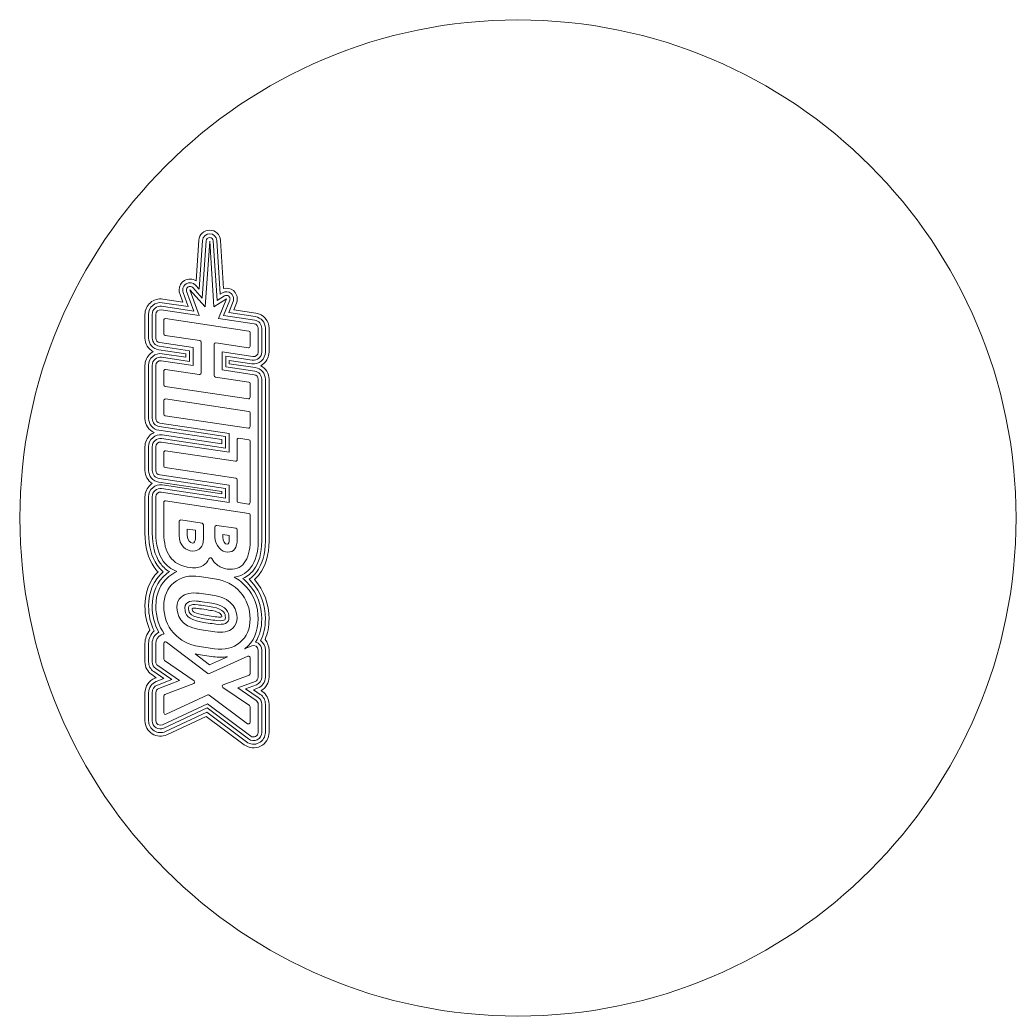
# Model space of a CAD drawing. Header units: inches. Extents: x -250 to 250, y -250 to 250.
import ezdxf

# ---------------------------------------------------------------- set-up
doc = ezdxf.new("R2010")
doc.units = ezdxf.units.IN
doc.header["$MEASUREMENT"] = 0
doc.layers.add('Calque 1', color=7, linetype='Continuous')

# ---------------------------------------------------------------- blocks, each defined once
blk = doc.blocks.new('block 2')
at = {"layer": 'Calque 1', "color": 7, "lineweight": 18}
blk.add_open_spline([(-187.24, -87.68), (-187.24, -84.49), (-185.24, -81.58), (-182.26, -80.44), (-182.26, -80.44), (-181.58, -80.18), (-181.58, -80.18), (-181.58, -80.18), (-183.87, -78.61), (-183.87, -78.61), (-185.98, -77.16), (-187.24, -74.77), (-187.24, -72.21), (-187.24, -72.21), (-187.24, -62.93), (-187.24, -62.93), (-187.24, -60.53), (-186.36, -58.16), (-184.8, -56.33), (-186.42, -52.6), (-187.24, -48.53), (-187.24, -44.22), (-187.24, -37.29), (-185.03, -31.5), (-180.68, -27.01), (-181.42, -26.27), (-182.07, -25.49), (-182.6, -24.71), (-185.68, -20.19), (-187.24, -14.42), (-187.24, -7.58), (-187.24, -7.58), (-187.24, 10.69), (-187.24, 10.69), (-187.24, 12.95), (-186.26, 15.1), (-184.54, 16.57), (-184.24, 16.84), (-183.9, 17.08), (-183.56, 17.29), (-185.78, 18.69), (-187.24, 21.17), (-187.24, 23.89), (-187.24, 23.89), (-187.24, 35.79), (-187.24, 35.79), (-187.24, 38.05), (-186.26, 40.2), (-184.55, 41.67), (-183.97, 42.17), (-183.33, 42.57), (-182.65, 42.87), (-185.37, 44.1), (-187.24, 46.86), (-187.24, 49.95), (-187.24, 49.95), (-187.24, 76.6), (-187.24, 76.6), (-187.24, 78.86), (-186.26, 81), (-184.55, 82.47), (-184.11, 82.85), (-183.63, 83.18), (-183.13, 83.45), (-185.59, 84.77), (-187.24, 87.38), (-187.24, 90.28), (-187.24, 90.28), (-187.24, 102.2), (-187.24, 102.2), (-187.24, 104.45), (-186.26, 106.6), (-184.54, 108.07), (-182.83, 109.55), (-180.57, 110.2), (-178.33, 109.86), (-178.33, 109.86), (-168.24, 108.36), (-168.24, 108.36), (-168.24, 108.36), (-169.77, 112.64), (-169.77, 112.64), (-169.99, 113.24), (-170.09, 113.86), (-170.09, 114.48), (-170.09, 116.4), (-169.07, 118.2), (-167.42, 119.17), (-165.59, 120.26), (-163.32, 120.16), (-161.61, 119.02), (-161.61, 119.02), (-160.19, 139.39), (-160.19, 139.39), (-159.99, 142.25), (-157.59, 144.48), (-154.73, 144.47), (-151.86, 144.45), (-149.48, 142.2), (-149.3, 139.35), (-149.3, 139.35), (-147.8, 115.2), (-147.8, 115.2), (-146.11, 115.66), (-144.26, 115.29), (-142.86, 114.12), (-141.62, 113.08), (-140.91, 111.55), (-140.91, 109.94), (-140.91, 109.24), (-141.04, 108.55), (-141.31, 107.9), (-141.31, 107.9), (-142.66, 104.53), (-142.66, 104.53), (-142.66, 104.53), (-131.59, 102.87), (-131.59, 102.87), (-127.76, 102.29), (-124.98, 99.07), (-124.98, 95.2), (-124.98, 95.2), (-124.98, 83.29), (-124.98, 83.29), (-124.98, 81.03), (-125.96, 78.89), (-127.68, 77.41), (-128.11, 77.04), (-128.58, 76.72), (-129.07, 76.45), (-126.6, 75.14), (-124.98, 72.56), (-124.98, 69.61), (-124.98, 69.61), (-124.98, -11.57), (-124.98, -11.57), (-124.98, -18.43), (-126.62, -24.06), (-129.85, -28.3), (-130.37, -29), (-131.19, -29.96), (-132.31, -30.94), (-132.31, -30.94), (-132.31, -30.94), (-132.3, -30.94), (-127.44, -36.4), (-124.98, -43.04), (-124.98, -50.67), (-124.98, -54.45), (-125.65, -57.94), (-126.98, -61.06), (-125.7, -62.47), (-124.98, -64.33), (-124.98, -66.26), (-124.98, -66.26), (-124.98, -79.87), (-124.98, -79.87), (-124.98, -82.68), (-126.53, -85.28), (-128.95, -86.64), (-128.95, -86.64), (-128.38, -87.02), (-128.38, -87.02), (-126.25, -88.47), (-124.98, -90.87), (-124.98, -93.44), (-124.98, -93.44), (-124.98, -107.6), (-124.98, -107.6), (-124.98, -110.56), (-126.62, -113.22), (-129.27, -114.54), (-131.9, -115.86), (-135.02, -115.59), (-137.39, -113.82), (-137.39, -113.82), (-156.45, -99.55), (-156.45, -99.55), (-156.45, -99.55), (-176.19, -108.8), (-176.19, -108.8), (-178.6, -109.93), (-181.38, -109.75), (-183.63, -108.32), (-185.89, -106.9), (-187.24, -104.45), (-187.24, -101.78), (-187.24, -101.78), (-187.24, -87.68), (-187.24, -87.68)], degree=3, knots=[0, 0, 0, 0, 1, 1, 1, 2, 2, 2, 3, 3, 3, 4, 4, 4, 5, 5, 5, 6, 6, 6, 7, 7, 7, 8, 8, 8, 9, 9, 9, 10, 10, 10, 11, 11, 11, 12, 12, 12, 13, 13, 13, 14, 14, 14, 15, 15, 15, 16, 16, 16, 17, 17, 17, 18, 18, 18, 19, 19, 19, 20, 20, 20, 21, 21, 21, 22, 22, 22, 23, 23, 23, 24, 24, 24, 25, 25, 25, 26, 26, 26, 27, 27, 27, 28, 28, 28, 29, 29, 29, 30, 30, 30, 31, 31, 31, 32, 32, 32, 33, 33, 33, 34, 34, 34, 35, 35, 35, 36, 36, 36, 37, 37, 37, 38, 38, 38, 39, 39, 39, 40, 40, 40, 41, 41, 41, 42, 42, 42, 43, 43, 43, 44, 44, 44, 45, 45, 45, 46, 46, 46, 47, 47, 47, 48, 48, 48, 49, 49, 49, 50, 50, 50, 51, 51, 51, 52, 52, 52, 53, 53, 53, 54, 54, 54, 55, 55, 55, 56, 56, 56, 57, 57, 57, 58, 58, 58, 59, 59, 59, 60, 60, 60, 61, 61, 61, 62, 62, 62, 63, 63, 63, 63], dxfattribs=at)
blk = doc.blocks.new('block 3')
at = {"layer": 'Calque 1', "color": 7, "lineweight": 18}
for points, knots in [([(-187.24, -87.68), (-187.24, -84.49), (-185.24, -81.58), (-182.26, -80.44), (-182.26, -80.44), (-181.58, -80.18), (-181.58, -80.18), (-181.58, -80.18), (-183.87, -78.61), (-183.87, -78.61), (-185.98, -77.16), (-187.24, -74.77), (-187.24, -72.21), (-187.24, -72.21), (-187.24, -62.93), (-187.24, -62.93), (-187.24, -60.53), (-186.36, -58.16), (-184.8, -56.33), (-186.42, -52.6), (-187.24, -48.53), (-187.24, -44.22), (-187.24, -37.29), (-185.03, -31.5), (-180.68, -27.01), (-181.42, -26.27), (-182.07, -25.49), (-182.6, -24.71), (-185.68, -20.19), (-187.24, -14.42), (-187.24, -7.58), (-187.24, -7.58), (-187.24, 10.69), (-187.24, 10.69), (-187.24, 12.95), (-186.26, 15.1), (-184.54, 16.57), (-184.24, 16.84), (-183.9, 17.08), (-183.56, 17.29), (-185.78, 18.69), (-187.24, 21.17), (-187.24, 23.89), (-187.24, 23.89), (-187.24, 35.79), (-187.24, 35.79), (-187.24, 38.05), (-186.26, 40.2), (-184.55, 41.67), (-183.97, 42.17), (-183.33, 42.57), (-182.65, 42.87), (-185.37, 44.1), (-187.24, 46.86), (-187.24, 49.95), (-187.24, 49.95), (-187.24, 76.6), (-187.24, 76.6), (-187.24, 78.86), (-186.26, 81), (-184.55, 82.47), (-184.11, 82.85), (-183.63, 83.18), (-183.13, 83.45), (-185.59, 84.77), (-187.24, 87.38), (-187.24, 90.28), (-187.24, 90.28), (-187.24, 102.2), (-187.24, 102.2), (-187.24, 104.45), (-186.26, 106.6), (-184.54, 108.07), (-182.83, 109.55), (-180.57, 110.2), (-178.33, 109.86), (-178.33, 109.86), (-168.24, 108.36), (-168.24, 108.36), (-168.24, 108.36), (-169.77, 112.64), (-169.77, 112.64), (-169.99, 113.24), (-170.09, 113.86), (-170.09, 114.48), (-170.09, 116.4), (-169.07, 118.2), (-167.42, 119.17), (-165.59, 120.26), (-163.32, 120.16), (-161.61, 119.02), (-161.61, 119.02), (-160.19, 139.39), (-160.19, 139.39), (-159.99, 142.25), (-157.59, 144.48), (-154.73, 144.47), (-151.86, 144.45), (-149.48, 142.2), (-149.3, 139.35), (-149.3, 139.35), (-147.8, 115.2), (-147.8, 115.2), (-146.11, 115.66), (-144.26, 115.29), (-142.86, 114.12), (-141.62, 113.08), (-140.91, 111.55), (-140.91, 109.94), (-140.91, 109.24), (-141.04, 108.55), (-141.31, 107.9), (-141.31, 107.9), (-142.66, 104.53), (-142.66, 104.53), (-142.66, 104.53), (-131.59, 102.87), (-131.59, 102.87), (-127.76, 102.29), (-124.98, 99.07), (-124.98, 95.2), (-124.98, 95.2), (-124.98, 83.29), (-124.98, 83.29), (-124.98, 81.03), (-125.96, 78.89), (-127.68, 77.41), (-128.11, 77.04), (-128.58, 76.72), (-129.07, 76.45), (-126.6, 75.14), (-124.98, 72.56), (-124.98, 69.61), (-124.98, 69.61), (-124.98, -11.57), (-124.98, -11.57), (-124.98, -18.43), (-126.62, -24.06), (-129.85, -28.3), (-130.37, -29), (-131.19, -29.96), (-132.31, -30.94), (-132.31, -30.94), (-132.31, -30.94), (-132.3, -30.94), (-127.44, -36.4), (-124.98, -43.04), (-124.98, -50.67), (-124.98, -54.45), (-125.65, -57.94), (-126.98, -61.06), (-125.7, -62.47), (-124.98, -64.33), (-124.98, -66.26), (-124.98, -66.26), (-124.98, -79.87), (-124.98, -79.87), (-124.98, -82.68), (-126.53, -85.28), (-128.95, -86.64), (-128.95, -86.64), (-128.38, -87.02), (-128.38, -87.02), (-126.25, -88.47), (-124.98, -90.87), (-124.98, -93.44), (-124.98, -93.44), (-124.98, -107.6), (-124.98, -107.6), (-124.98, -110.56), (-126.62, -113.22), (-129.27, -114.54), (-131.9, -115.86), (-135.02, -115.59), (-137.39, -113.82), (-137.39, -113.82), (-156.45, -99.55), (-156.45, -99.55), (-156.45, -99.55), (-176.19, -108.8), (-176.19, -108.8), (-178.6, -109.93), (-181.38, -109.75), (-183.63, -108.32), (-185.89, -106.9), (-187.24, -104.45), (-187.24, -101.78), (-187.24, -101.78), (-187.24, -87.68), (-187.24, -87.68)], [0, 0, 0, 0, 1, 1, 1, 2, 2, 2, 3, 3, 3, 4, 4, 4, 5, 5, 5, 6, 6, 6, 7, 7, 7, 8, 8, 8, 9, 9, 9, 10, 10, 10, 11, 11, 11, 12, 12, 12, 13, 13, 13, 14, 14, 14, 15, 15, 15, 16, 16, 16, 17, 17, 17, 18, 18, 18, 19, 19, 19, 20, 20, 20, 21, 21, 21, 22, 22, 22, 23, 23, 23, 24, 24, 24, 25, 25, 25, 26, 26, 26, 27, 27, 27, 28, 28, 28, 29, 29, 29, 30, 30, 30, 31, 31, 31, 32, 32, 32, 33, 33, 33, 34, 34, 34, 35, 35, 35, 36, 36, 36, 37, 37, 37, 38, 38, 38, 39, 39, 39, 40, 40, 40, 41, 41, 41, 42, 42, 42, 43, 43, 43, 44, 44, 44, 45, 45, 45, 46, 46, 46, 47, 47, 47, 48, 48, 48, 49, 49, 49, 50, 50, 50, 51, 51, 51, 52, 52, 52, 53, 53, 53, 54, 54, 54, 55, 55, 55, 56, 56, 56, 57, 57, 57, 58, 58, 58, 59, 59, 59, 60, 60, 60, 61, 61, 61, 62, 62, 62, 63, 63, 63, 63]), ([(-185.42, -87.68), (-185.42, -85.24), (-183.89, -83.01), (-181.61, -82.13), (-181.61, -82.13), (-177.7, -80.63), (-177.7, -80.63), (-177.7, -80.63), (-182.84, -77.11), (-182.84, -77.11), (-184.46, -76), (-185.42, -74.17), (-185.42, -72.21), (-185.42, -72.21), (-185.42, -62.93), (-185.42, -62.93), (-185.42, -60.54), (-184.4, -58.29), (-182.62, -56.7), (-184.48, -52.91), (-185.42, -48.71), (-185.42, -44.22), (-185.42, -37.08), (-182.93, -31.29), (-178.02, -26.98), (-179.27, -25.95), (-180.33, -24.82), (-181.1, -23.68), (-183.97, -19.47), (-185.42, -14.06), (-185.42, -7.58), (-185.42, -7.58), (-185.42, 10.69), (-185.42, 10.69), (-185.42, 12.42), (-184.67, 14.06), (-183.36, 15.19), (-182.05, 16.32), (-180.32, 16.82), (-178.6, 16.57), (-178.6, 16.57), (-148.61, 12.08), (-148.61, 12.08), (-148.61, 12.08), (-148.61, 13.27), (-148.61, 13.27), (-148.61, 13.27), (-180.36, 18.01), (-180.36, 18.01), (-183.24, 18.44), (-185.42, 20.97), (-185.42, 23.89), (-185.42, 23.89), (-185.42, 35.79), (-185.42, 35.79), (-185.42, 37.52), (-184.67, 39.16), (-183.36, 40.29), (-182.05, 41.42), (-180.32, 41.92), (-178.6, 41.67), (-178.6, 41.67), (-148.61, 37.19), (-148.61, 37.19), (-148.61, 37.19), (-148.61, 39.32), (-148.61, 39.32), (-148.61, 39.32), (-180.36, 44.07), (-180.36, 44.07), (-183.25, 44.5), (-185.42, 47.03), (-185.42, 49.95), (-185.42, 49.95), (-185.42, 76.6), (-185.42, 76.6), (-185.42, 78.33), (-184.67, 79.97), (-183.36, 81.1), (-182.05, 82.23), (-180.32, 82.73), (-178.6, 82.47), (-178.6, 82.47), (-166.71, 80.71), (-166.71, 80.71), (-166.71, 80.71), (-166.71, 82.38), (-166.71, 82.38), (-166.71, 82.38), (-180.35, 84.41), (-180.35, 84.41), (-183.24, 84.84), (-185.42, 87.36), (-185.42, 90.28), (-185.42, 90.28), (-185.42, 102.2), (-185.42, 102.2), (-185.42, 103.92), (-184.67, 105.56), (-183.36, 106.69), (-182.04, 107.83), (-180.31, 108.33), (-178.6, 108.07), (-178.6, 108.07), (-165.5, 106.11), (-165.5, 106.11), (-165.5, 106.11), (-168.06, 113.26), (-168.06, 113.26), (-168.21, 113.66), (-168.28, 114.08), (-168.28, 114.48), (-168.28, 115.76), (-167.59, 116.96), (-166.5, 117.61), (-165, 118.5), (-163.08, 118.2), (-161.93, 116.9), (-161.93, 116.9), (-160.08, 114.83), (-160.08, 114.83), (-160.08, 114.83), (-158.37, 139.27), (-158.37, 139.27), (-158.25, 141.17), (-156.65, 142.66), (-154.73, 142.65), (-152.83, 142.65), (-151.24, 141.15), (-151.12, 139.24), (-151.12, 139.24), (-149.44, 112.3), (-149.44, 112.3), (-149.44, 112.3), (-148.29, 113.02), (-148.29, 113.02), (-146.95, 113.86), (-145.24, 113.74), (-144.03, 112.73), (-143.2, 112.03), (-142.73, 111.02), (-142.73, 109.94), (-142.73, 109.47), (-142.82, 109.02), (-142.98, 108.59), (-142.98, 108.59), (-145.2, 103.07), (-145.2, 103.07), (-145.2, 103.07), (-131.86, 101.07), (-131.86, 101.07), (-128.93, 100.63), (-126.8, 98.16), (-126.8, 95.2), (-126.8, 95.2), (-126.8, 83.29), (-126.8, 83.29), (-126.8, 81.56), (-127.55, 79.92), (-128.86, 78.79), (-130.17, 77.66), (-131.9, 77.16), (-133.62, 77.42), (-133.62, 77.42), (-144.9, 79.11), (-144.9, 79.11), (-144.9, 79.11), (-144.9, 77.44), (-144.9, 77.44), (-144.9, 77.44), (-131.86, 75.48), (-131.86, 75.48), (-128.93, 75.04), (-126.8, 72.57), (-126.8, 69.61), (-126.8, 69.61), (-126.8, -11.57), (-126.8, -11.57), (-126.8, -18.02), (-128.31, -23.28), (-131.29, -27.21), (-132.36, -28.6), (-133.6, -29.79), (-135, -30.74), (-134.54, -31.19), (-134.09, -31.67), (-133.66, -32.15), (-129.11, -37.26), (-126.8, -43.49), (-126.8, -50.67), (-126.8, -54.68), (-127.6, -58.32), (-129.19, -61.5), (-127.68, -62.62), (-126.8, -64.37), (-126.8, -66.26), (-126.8, -66.26), (-126.8, -79.87), (-126.8, -79.87), (-126.8, -82.34), (-128.35, -84.58), (-130.67, -85.44), (-130.67, -85.44), (-132.8, -86.23), (-132.8, -86.23), (-132.8, -86.23), (-129.4, -88.53), (-129.4, -88.53), (-127.77, -89.64), (-126.8, -91.48), (-126.8, -93.44), (-126.8, -93.44), (-126.8, -107.6), (-126.8, -107.6), (-126.8, -109.86), (-128.06, -111.9), (-130.08, -112.91), (-132.1, -113.93), (-134.48, -113.72), (-136.3, -112.36), (-136.3, -112.36), (-156.23, -97.45), (-156.23, -97.45), (-156.23, -97.45), (-176.96, -107.15), (-176.96, -107.15), (-178.81, -108.02), (-180.94, -107.88), (-182.66, -106.79), (-184.39, -105.7), (-185.42, -103.82), (-185.42, -101.78), (-185.42, -101.78), (-185.42, -87.68), (-185.42, -87.68)], [0, 0, 0, 0, 1, 1, 1, 2, 2, 2, 3, 3, 3, 4, 4, 4, 5, 5, 5, 6, 6, 6, 7, 7, 7, 8, 8, 8, 9, 9, 9, 10, 10, 10, 11, 11, 11, 12, 12, 12, 13, 13, 13, 14, 14, 14, 15, 15, 15, 16, 16, 16, 17, 17, 17, 18, 18, 18, 19, 19, 19, 20, 20, 20, 21, 21, 21, 22, 22, 22, 23, 23, 23, 24, 24, 24, 25, 25, 25, 26, 26, 26, 27, 27, 27, 28, 28, 28, 29, 29, 29, 30, 30, 30, 31, 31, 31, 32, 32, 32, 33, 33, 33, 34, 34, 34, 35, 35, 35, 36, 36, 36, 37, 37, 37, 38, 38, 38, 39, 39, 39, 40, 40, 40, 41, 41, 41, 42, 42, 42, 43, 43, 43, 44, 44, 44, 45, 45, 45, 46, 46, 46, 47, 47, 47, 48, 48, 48, 49, 49, 49, 50, 50, 50, 51, 51, 51, 52, 52, 52, 53, 53, 53, 54, 54, 54, 55, 55, 55, 56, 56, 56, 57, 57, 57, 58, 58, 58, 59, 59, 59, 60, 60, 60, 61, 61, 61, 62, 62, 62, 63, 63, 63, 64, 64, 64, 65, 65, 65, 66, 66, 66, 67, 67, 67, 68, 68, 68, 69, 69, 69, 70, 70, 70, 71, 71, 71, 72, 72, 72, 73, 73, 73, 74, 74, 74, 75, 75, 75, 76, 76, 76, 77, 77, 77, 78, 78, 78, 78]), ([(-163.55, -45.38), (-163.11, -45.27), (-162.22, -45.17), (-160.81, -45.4), (-160.57, -45.43), (-155.31, -46.16), (-153.55, -46.5), (-149.11, -47.33), (-148.73, -48.6), (-148.7, -49.69), (-149.11, -49.76), (-149.88, -49.81), (-151.24, -49.64), (-153.1, -49.41), (-156.84, -48.87), (-158.68, -48.51), (-163.21, -47.63), (-163.53, -46.67), (-163.55, -45.38)], [0, 0, 0, 0, 1, 1, 1, 2, 2, 2, 3, 3, 3, 4, 4, 4, 5, 5, 5, 6, 6, 6, 6])]:
    blk.add_open_spline(points, degree=3, knots=knots, dxfattribs=at)
blk = doc.blocks.new('block 4')
at = {"layer": 'Calque 1', "color": 7, "lineweight": 18}
for points, knots in [([(-185.42, -87.68), (-185.42, -85.24), (-183.89, -83.01), (-181.61, -82.13), (-181.61, -82.13), (-177.7, -80.63), (-177.7, -80.63), (-177.7, -80.63), (-182.84, -77.11), (-182.84, -77.11), (-184.46, -76), (-185.42, -74.17), (-185.42, -72.21), (-185.42, -72.21), (-185.42, -62.93), (-185.42, -62.93), (-185.42, -60.54), (-184.4, -58.29), (-182.62, -56.7), (-184.48, -52.91), (-185.42, -48.71), (-185.42, -44.22), (-185.42, -37.08), (-182.93, -31.29), (-178.02, -26.98), (-179.27, -25.95), (-180.33, -24.82), (-181.1, -23.68), (-183.97, -19.47), (-185.42, -14.06), (-185.42, -7.58), (-185.42, -7.58), (-185.42, 10.69), (-185.42, 10.69), (-185.42, 12.42), (-184.67, 14.06), (-183.36, 15.19), (-182.05, 16.32), (-180.32, 16.82), (-178.6, 16.57), (-178.6, 16.57), (-148.61, 12.08), (-148.61, 12.08), (-148.61, 12.08), (-148.61, 13.27), (-148.61, 13.27), (-148.61, 13.27), (-180.36, 18.01), (-180.36, 18.01), (-183.24, 18.44), (-185.42, 20.97), (-185.42, 23.89), (-185.42, 23.89), (-185.42, 35.79), (-185.42, 35.79), (-185.42, 37.52), (-184.67, 39.16), (-183.36, 40.29), (-182.05, 41.42), (-180.32, 41.92), (-178.6, 41.67), (-178.6, 41.67), (-148.61, 37.19), (-148.61, 37.19), (-148.61, 37.19), (-148.61, 39.32), (-148.61, 39.32), (-148.61, 39.32), (-180.36, 44.07), (-180.36, 44.07), (-183.25, 44.5), (-185.42, 47.03), (-185.42, 49.95), (-185.42, 49.95), (-185.42, 76.6), (-185.42, 76.6), (-185.42, 78.33), (-184.67, 79.97), (-183.36, 81.1), (-182.05, 82.23), (-180.32, 82.73), (-178.6, 82.47), (-178.6, 82.47), (-166.71, 80.71), (-166.71, 80.71), (-166.71, 80.71), (-166.71, 82.38), (-166.71, 82.38), (-166.71, 82.38), (-180.35, 84.41), (-180.35, 84.41), (-183.24, 84.84), (-185.42, 87.36), (-185.42, 90.28), (-185.42, 90.28), (-185.42, 102.2), (-185.42, 102.2), (-185.42, 103.92), (-184.67, 105.56), (-183.36, 106.69), (-182.04, 107.83), (-180.31, 108.33), (-178.6, 108.07), (-178.6, 108.07), (-165.5, 106.11), (-165.5, 106.11), (-165.5, 106.11), (-168.06, 113.26), (-168.06, 113.26), (-168.21, 113.66), (-168.28, 114.08), (-168.28, 114.48), (-168.28, 115.76), (-167.59, 116.96), (-166.5, 117.61), (-165, 118.5), (-163.08, 118.2), (-161.93, 116.9), (-161.93, 116.9), (-160.08, 114.83), (-160.08, 114.83), (-160.08, 114.83), (-158.37, 139.27), (-158.37, 139.27), (-158.25, 141.17), (-156.65, 142.66), (-154.73, 142.65), (-152.83, 142.65), (-151.24, 141.15), (-151.12, 139.24), (-151.12, 139.24), (-149.44, 112.3), (-149.44, 112.3), (-149.44, 112.3), (-148.29, 113.02), (-148.29, 113.02), (-146.95, 113.86), (-145.24, 113.74), (-144.03, 112.73), (-143.2, 112.03), (-142.73, 111.02), (-142.73, 109.94), (-142.73, 109.47), (-142.82, 109.02), (-142.98, 108.59), (-142.98, 108.59), (-145.2, 103.07), (-145.2, 103.07), (-145.2, 103.07), (-131.86, 101.07), (-131.86, 101.07), (-128.93, 100.63), (-126.8, 98.16), (-126.8, 95.2), (-126.8, 95.2), (-126.8, 83.29), (-126.8, 83.29), (-126.8, 81.56), (-127.55, 79.92), (-128.86, 78.79), (-130.17, 77.66), (-131.9, 77.16), (-133.62, 77.42), (-133.62, 77.42), (-144.9, 79.11), (-144.9, 79.11), (-144.9, 79.11), (-144.9, 77.44), (-144.9, 77.44), (-144.9, 77.44), (-131.86, 75.48), (-131.86, 75.48), (-128.93, 75.04), (-126.8, 72.57), (-126.8, 69.61), (-126.8, 69.61), (-126.8, -11.57), (-126.8, -11.57), (-126.8, -18.02), (-128.31, -23.28), (-131.29, -27.21), (-132.36, -28.6), (-133.6, -29.79), (-135, -30.74), (-134.54, -31.19), (-134.09, -31.67), (-133.66, -32.15), (-129.11, -37.26), (-126.8, -43.49), (-126.8, -50.67), (-126.8, -54.68), (-127.6, -58.32), (-129.19, -61.5), (-127.68, -62.62), (-126.8, -64.37), (-126.8, -66.26), (-126.8, -66.26), (-126.8, -79.87), (-126.8, -79.87), (-126.8, -82.34), (-128.35, -84.58), (-130.67, -85.44), (-130.67, -85.44), (-132.8, -86.23), (-132.8, -86.23), (-132.8, -86.23), (-129.4, -88.53), (-129.4, -88.53), (-127.77, -89.64), (-126.8, -91.48), (-126.8, -93.44), (-126.8, -93.44), (-126.8, -107.6), (-126.8, -107.6), (-126.8, -109.86), (-128.06, -111.9), (-130.08, -112.91), (-132.1, -113.93), (-134.48, -113.72), (-136.3, -112.36), (-136.3, -112.36), (-156.23, -97.45), (-156.23, -97.45), (-156.23, -97.45), (-176.96, -107.15), (-176.96, -107.15), (-178.81, -108.02), (-180.94, -107.88), (-182.66, -106.79), (-184.39, -105.7), (-185.42, -103.82), (-185.42, -101.78), (-185.42, -101.78), (-185.42, -87.68), (-185.42, -87.68)], [0, 0, 0, 0, 1, 1, 1, 2, 2, 2, 3, 3, 3, 4, 4, 4, 5, 5, 5, 6, 6, 6, 7, 7, 7, 8, 8, 8, 9, 9, 9, 10, 10, 10, 11, 11, 11, 12, 12, 12, 13, 13, 13, 14, 14, 14, 15, 15, 15, 16, 16, 16, 17, 17, 17, 18, 18, 18, 19, 19, 19, 20, 20, 20, 21, 21, 21, 22, 22, 22, 23, 23, 23, 24, 24, 24, 25, 25, 25, 26, 26, 26, 27, 27, 27, 28, 28, 28, 29, 29, 29, 30, 30, 30, 31, 31, 31, 32, 32, 32, 33, 33, 33, 34, 34, 34, 35, 35, 35, 36, 36, 36, 37, 37, 37, 38, 38, 38, 39, 39, 39, 40, 40, 40, 41, 41, 41, 42, 42, 42, 43, 43, 43, 44, 44, 44, 45, 45, 45, 46, 46, 46, 47, 47, 47, 48, 48, 48, 49, 49, 49, 50, 50, 50, 51, 51, 51, 52, 52, 52, 53, 53, 53, 54, 54, 54, 55, 55, 55, 56, 56, 56, 57, 57, 57, 58, 58, 58, 59, 59, 59, 60, 60, 60, 61, 61, 61, 62, 62, 62, 63, 63, 63, 64, 64, 64, 65, 65, 65, 66, 66, 66, 67, 67, 67, 68, 68, 68, 69, 69, 69, 70, 70, 70, 71, 71, 71, 72, 72, 72, 73, 73, 73, 74, 74, 74, 75, 75, 75, 76, 76, 76, 77, 77, 77, 78, 78, 78, 78]), ([(-183.6, -87.68), (-183.6, -85.99), (-182.54, -84.44), (-180.96, -83.83), (-180.96, -83.83), (-173.82, -81.09), (-173.82, -81.09), (-173.82, -81.09), (-181.81, -75.61), (-181.81, -75.61), (-182.93, -74.84), (-183.6, -73.57), (-183.6, -72.21), (-183.6, -72.21), (-183.6, -62.93), (-183.6, -62.93), (-183.6, -60.57), (-182.34, -58.42), (-180.28, -57.24), (-182.48, -53.35), (-183.6, -48.98), (-183.6, -44.22), (-183.6, -37.43), (-181.18, -31.97), (-176.4, -28), (-175.96, -27.63), (-175.49, -27.27), (-175, -26.93), (-176.93, -25.69), (-178.55, -24.19), (-179.6, -22.66), (-182.26, -18.75), (-183.6, -13.67), (-183.6, -7.58), (-183.6, -7.58), (-183.6, 10.69), (-183.6, 10.69), (-183.6, 11.9), (-183.08, 13.03), (-182.17, 13.81), (-181.26, 14.6), (-180.06, 14.95), (-178.87, 14.77), (-178.87, 14.77), (-146.79, 9.97), (-146.79, 9.97), (-146.79, 9.97), (-146.79, 14.84), (-146.79, 14.84), (-146.79, 14.84), (-180.09, 19.81), (-180.09, 19.81), (-182.09, 20.11), (-183.6, 21.86), (-183.6, 23.89), (-183.6, 23.89), (-183.6, 35.79), (-183.6, 35.79), (-183.6, 36.99), (-183.08, 38.13), (-182.17, 38.92), (-181.26, 39.7), (-180.06, 40.05), (-178.87, 39.87), (-178.87, 39.87), (-146.79, 35.08), (-146.79, 35.08), (-146.79, 35.08), (-146.79, 40.89), (-146.79, 40.89), (-146.79, 40.89), (-180.09, 45.87), (-180.09, 45.87), (-182.09, 46.17), (-183.6, 47.92), (-183.6, 49.95), (-183.6, 49.95), (-183.6, 76.6), (-183.6, 76.6), (-183.6, 77.79), (-183.08, 78.93), (-182.17, 79.72), (-181.26, 80.5), (-180.06, 80.85), (-178.87, 80.68), (-178.87, 80.68), (-164.89, 78.6), (-164.89, 78.6), (-164.89, 78.6), (-164.89, 83.95), (-164.89, 83.95), (-164.89, 83.95), (-180.09, 86.21), (-180.09, 86.21), (-182.09, 86.5), (-183.6, 88.26), (-183.6, 90.28), (-183.6, 90.28), (-183.6, 102.2), (-183.6, 102.2), (-183.6, 103.39), (-183.08, 104.53), (-182.17, 105.31), (-181.26, 106.1), (-180.06, 106.45), (-178.87, 106.27), (-178.87, 106.27), (-162.76, 103.86), (-162.76, 103.86), (-162.76, 103.86), (-166.35, 113.87), (-166.35, 113.87), (-166.42, 114.08), (-166.46, 114.28), (-166.46, 114.48), (-166.46, 115.12), (-166.12, 115.72), (-165.57, 116.05), (-164.82, 116.49), (-163.86, 116.34), (-163.28, 115.7), (-163.28, 115.7), (-158.56, 110.4), (-158.56, 110.4), (-158.56, 110.4), (-156.56, 139.14), (-156.56, 139.14), (-156.5, 140.09), (-155.7, 140.84), (-154.74, 140.83), (-153.79, 140.83), (-152.99, 140.08), (-152.93, 139.13), (-152.93, 139.13), (-151.07, 109.14), (-151.07, 109.14), (-151.07, 109.14), (-147.33, 111.48), (-147.33, 111.48), (-146.66, 111.9), (-145.8, 111.84), (-145.2, 111.33), (-144.78, 110.98), (-144.55, 110.48), (-144.55, 109.94), (-144.55, 109.71), (-144.59, 109.48), (-144.67, 109.26), (-144.67, 109.26), (-147.75, 101.61), (-147.75, 101.61), (-147.75, 101.61), (-132.13, 99.27), (-132.13, 99.27), (-130.09, 98.97), (-128.62, 97.26), (-128.62, 95.2), (-128.62, 95.2), (-128.62, 83.29), (-128.62, 83.29), (-128.62, 82.09), (-129.14, 80.95), (-130.05, 80.17), (-130.95, 79.39), (-132.15, 79.04), (-133.35, 79.22), (-133.35, 79.22), (-146.72, 81.22), (-146.72, 81.22), (-146.72, 81.22), (-146.72, 75.87), (-146.72, 75.87), (-146.72, 75.87), (-132.13, 73.68), (-132.13, 73.68), (-130.09, 73.38), (-128.62, 71.66), (-128.62, 69.61), (-128.62, 69.61), (-128.62, -11.57), (-128.62, -11.57), (-128.62, -17.62), (-130, -22.51), (-132.74, -26.11), (-133.77, -27.46), (-135.51, -29.24), (-138.12, -30.4), (-137.01, -31.3), (-135.97, -32.29), (-135.02, -33.36), (-130.77, -38.13), (-128.62, -43.95), (-128.62, -50.67), (-128.62, -55.1), (-129.65, -59), (-131.7, -62.27), (-131.28, -62.38), (-130.87, -62.56), (-130.5, -62.8), (-129.32, -63.56), (-128.62, -64.86), (-128.62, -66.26), (-128.62, -66.26), (-128.62, -79.87), (-128.62, -79.87), (-128.62, -81.58), (-129.7, -83.13), (-131.3, -83.73), (-131.3, -83.73), (-136.73, -85.75), (-136.73, -85.75), (-136.73, -85.75), (-130.42, -90.03), (-130.42, -90.03), (-129.29, -90.8), (-128.62, -92.08), (-128.62, -93.44), (-128.62, -93.44), (-128.62, -107.6), (-128.62, -107.6), (-128.62, -109.17), (-129.49, -110.58), (-130.89, -111.28), (-132.3, -111.99), (-133.95, -111.84), (-135.21, -110.9), (-135.21, -110.9), (-156.01, -95.34), (-156.01, -95.34), (-156.01, -95.34), (-177.74, -105.5), (-177.74, -105.5), (-179.01, -106.1), (-180.49, -106.01), (-181.69, -105.26), (-182.89, -104.5), (-183.6, -103.2), (-183.6, -101.78), (-183.6, -101.78), (-183.6, -87.68), (-183.6, -87.68)], [0, 0, 0, 0, 1, 1, 1, 2, 2, 2, 3, 3, 3, 4, 4, 4, 5, 5, 5, 6, 6, 6, 7, 7, 7, 8, 8, 8, 9, 9, 9, 10, 10, 10, 11, 11, 11, 12, 12, 12, 13, 13, 13, 14, 14, 14, 15, 15, 15, 16, 16, 16, 17, 17, 17, 18, 18, 18, 19, 19, 19, 20, 20, 20, 21, 21, 21, 22, 22, 22, 23, 23, 23, 24, 24, 24, 25, 25, 25, 26, 26, 26, 27, 27, 27, 28, 28, 28, 29, 29, 29, 30, 30, 30, 31, 31, 31, 32, 32, 32, 33, 33, 33, 34, 34, 34, 35, 35, 35, 36, 36, 36, 37, 37, 37, 38, 38, 38, 39, 39, 39, 40, 40, 40, 41, 41, 41, 42, 42, 42, 43, 43, 43, 44, 44, 44, 45, 45, 45, 46, 46, 46, 47, 47, 47, 48, 48, 48, 49, 49, 49, 50, 50, 50, 51, 51, 51, 52, 52, 52, 53, 53, 53, 54, 54, 54, 55, 55, 55, 56, 56, 56, 57, 57, 57, 58, 58, 58, 59, 59, 59, 60, 60, 60, 61, 61, 61, 62, 62, 62, 63, 63, 63, 64, 64, 64, 65, 65, 65, 66, 66, 66, 67, 67, 67, 68, 68, 68, 69, 69, 69, 70, 70, 70, 71, 71, 71, 72, 72, 72, 73, 73, 73, 74, 74, 74, 75, 75, 75, 76, 76, 76, 77, 77, 77, 78, 78, 78, 79, 79, 79, 80, 80, 80, 80]), ([(-166.06, -8.74), (-166.06, -8.74), (-166.06, -5.54), (-166.06, -5.54), (-166.06, -5.54), (-161.95, -6.15), (-161.95, -6.15), (-161.95, -6.15), (-161.95, -10.47), (-161.95, -10.47), (-161.95, -11.8), (-162.45, -12.56), (-163.33, -12.56), (-164.43, -12.56), (-166.06, -11.54), (-166.06, -8.74)], [0, 0, 0, 0, 1, 1, 1, 2, 2, 2, 3, 3, 3, 4, 4, 4, 5, 5, 5, 5]), ([(-148.08, -9.55), (-148.08, -9.55), (-148.08, -8.26), (-148.08, -8.26), (-148.08, -8.26), (-144.97, -8.72), (-144.97, -8.72), (-144.97, -8.72), (-144.97, -10.62), (-144.97, -10.62), (-144.97, -12.23), (-145.06, -13.14), (-145.99, -13.14), (-147.06, -13.14), (-148.08, -11.75), (-148.08, -9.55)], [0, 0, 0, 0, 1, 1, 1, 2, 2, 2, 3, 3, 3, 4, 4, 4, 5, 5, 5, 5]), ([(-165.37, -45.08), (-165.37, -44.39), (-165.1, -44.17), (-164.99, -44.07), (-164.27, -43.46), (-162.53, -43.28), (-160.55, -43.6), (-160.55, -43.6), (-160.49, -43.6), (-160.49, -43.6), (-159.19, -43.79), (-154.83, -44.41), (-153.22, -44.71), (-147.37, -45.81), (-146.88, -48.02), (-146.88, -50), (-146.88, -50.74), (-147.12, -50.95), (-147.21, -51.03), (-147.49, -51.28), (-148.46, -51.81), (-151.46, -51.45), (-153.35, -51.21), (-157.14, -50.66), (-159.02, -50.3), (-165.37, -49.07), (-165.37, -46.95), (-165.37, -45.08)], [0, 0, 0, 0, 1, 1, 1, 2, 2, 2, 3, 3, 3, 4, 4, 4, 5, 5, 5, 6, 6, 6, 7, 7, 7, 8, 8, 8, 9, 9, 9, 9]), ([(-163.55, -45.38), (-163.11, -45.27), (-162.22, -45.17), (-160.81, -45.4), (-160.57, -45.43), (-155.31, -46.16), (-153.55, -46.5), (-149.11, -47.33), (-148.73, -48.6), (-148.7, -49.69), (-149.11, -49.76), (-149.88, -49.81), (-151.24, -49.64), (-153.1, -49.41), (-156.84, -48.87), (-158.68, -48.51), (-163.21, -47.63), (-163.53, -46.67), (-163.55, -45.38)], [0, 0, 0, 0, 1, 1, 1, 2, 2, 2, 3, 3, 3, 4, 4, 4, 5, 5, 5, 6, 6, 6, 6]), ([(-162.01, -68.21), (-161.51, -68.32), (-161, -68.41), (-160.49, -68.49), (-160.49, -68.49), (-152.91, -69.62), (-152.91, -69.62), (-150.42, -69.99), (-148.08, -69.98), (-145.87, -69.63), (-145.87, -69.63), (-154.81, -73.64), (-154.81, -73.64), (-154.81, -73.64), (-162.01, -68.21), (-162.01, -68.21)], [0, 0, 0, 0, 1, 1, 1, 2, 2, 2, 3, 3, 3, 4, 4, 4, 5, 5, 5, 5])]:
    blk.add_open_spline(points, degree=3, knots=knots, dxfattribs=at)
blk = doc.blocks.new('block 5')
at = {"layer": 'Calque 1', "color": 7, "lineweight": 18}
for points, knots in [([(-183.6, -87.68), (-183.6, -85.99), (-182.54, -84.44), (-180.96, -83.83), (-180.96, -83.83), (-173.82, -81.09), (-173.82, -81.09), (-173.82, -81.09), (-181.81, -75.61), (-181.81, -75.61), (-182.93, -74.84), (-183.6, -73.57), (-183.6, -72.21), (-183.6, -72.21), (-183.6, -62.93), (-183.6, -62.93), (-183.6, -60.57), (-182.34, -58.42), (-180.28, -57.24), (-182.48, -53.35), (-183.6, -48.98), (-183.6, -44.22), (-183.6, -37.43), (-181.18, -31.97), (-176.4, -28), (-175.96, -27.63), (-175.49, -27.27), (-175, -26.93), (-176.93, -25.69), (-178.55, -24.19), (-179.6, -22.66), (-182.26, -18.75), (-183.6, -13.67), (-183.6, -7.58), (-183.6, -7.58), (-183.6, 10.69), (-183.6, 10.69), (-183.6, 11.9), (-183.08, 13.03), (-182.17, 13.81), (-181.26, 14.6), (-180.06, 14.95), (-178.87, 14.77), (-178.87, 14.77), (-146.79, 9.97), (-146.79, 9.97), (-146.79, 9.97), (-146.79, 14.84), (-146.79, 14.84), (-146.79, 14.84), (-180.09, 19.81), (-180.09, 19.81), (-182.09, 20.11), (-183.6, 21.86), (-183.6, 23.89), (-183.6, 23.89), (-183.6, 35.79), (-183.6, 35.79), (-183.6, 36.99), (-183.08, 38.13), (-182.17, 38.92), (-181.26, 39.7), (-180.06, 40.05), (-178.87, 39.87), (-178.87, 39.87), (-146.79, 35.08), (-146.79, 35.08), (-146.79, 35.08), (-146.79, 40.89), (-146.79, 40.89), (-146.79, 40.89), (-180.09, 45.87), (-180.09, 45.87), (-182.09, 46.17), (-183.6, 47.92), (-183.6, 49.95), (-183.6, 49.95), (-183.6, 76.6), (-183.6, 76.6), (-183.6, 77.79), (-183.08, 78.93), (-182.17, 79.72), (-181.26, 80.5), (-180.06, 80.85), (-178.87, 80.68), (-178.87, 80.68), (-164.89, 78.6), (-164.89, 78.6), (-164.89, 78.6), (-164.89, 83.95), (-164.89, 83.95), (-164.89, 83.95), (-180.09, 86.21), (-180.09, 86.21), (-182.09, 86.5), (-183.6, 88.26), (-183.6, 90.28), (-183.6, 90.28), (-183.6, 102.2), (-183.6, 102.2), (-183.6, 103.39), (-183.08, 104.53), (-182.17, 105.31), (-181.26, 106.1), (-180.06, 106.45), (-178.87, 106.27), (-178.87, 106.27), (-162.76, 103.86), (-162.76, 103.86), (-162.76, 103.86), (-166.35, 113.87), (-166.35, 113.87), (-166.42, 114.08), (-166.46, 114.28), (-166.46, 114.48), (-166.46, 115.12), (-166.12, 115.72), (-165.57, 116.05), (-164.82, 116.49), (-163.86, 116.34), (-163.28, 115.7), (-163.28, 115.7), (-158.56, 110.4), (-158.56, 110.4), (-158.56, 110.4), (-156.56, 139.14), (-156.56, 139.14), (-156.5, 140.09), (-155.7, 140.84), (-154.74, 140.83), (-153.79, 140.83), (-152.99, 140.08), (-152.93, 139.13), (-152.93, 139.13), (-151.07, 109.14), (-151.07, 109.14), (-151.07, 109.14), (-147.33, 111.48), (-147.33, 111.48), (-146.66, 111.9), (-145.8, 111.84), (-145.2, 111.33), (-144.78, 110.98), (-144.55, 110.48), (-144.55, 109.94), (-144.55, 109.71), (-144.59, 109.48), (-144.67, 109.26), (-144.67, 109.26), (-147.75, 101.61), (-147.75, 101.61), (-147.75, 101.61), (-132.13, 99.27), (-132.13, 99.27), (-130.09, 98.97), (-128.62, 97.26), (-128.62, 95.2), (-128.62, 95.2), (-128.62, 83.29), (-128.62, 83.29), (-128.62, 82.09), (-129.14, 80.95), (-130.05, 80.17), (-130.95, 79.39), (-132.15, 79.04), (-133.35, 79.22), (-133.35, 79.22), (-146.72, 81.22), (-146.72, 81.22), (-146.72, 81.22), (-146.72, 75.87), (-146.72, 75.87), (-146.72, 75.87), (-132.13, 73.68), (-132.13, 73.68), (-130.09, 73.38), (-128.62, 71.66), (-128.62, 69.61), (-128.62, 69.61), (-128.62, -11.57), (-128.62, -11.57), (-128.62, -17.62), (-130, -22.51), (-132.74, -26.11), (-133.77, -27.46), (-135.51, -29.24), (-138.12, -30.4), (-137.01, -31.3), (-135.97, -32.29), (-135.02, -33.36), (-130.77, -38.13), (-128.62, -43.95), (-128.62, -50.67), (-128.62, -55.1), (-129.65, -59), (-131.7, -62.27), (-131.28, -62.38), (-130.87, -62.56), (-130.5, -62.8), (-129.32, -63.56), (-128.62, -64.86), (-128.62, -66.26), (-128.62, -66.26), (-128.62, -79.87), (-128.62, -79.87), (-128.62, -81.58), (-129.7, -83.13), (-131.3, -83.73), (-131.3, -83.73), (-136.73, -85.75), (-136.73, -85.75), (-136.73, -85.75), (-130.42, -90.03), (-130.42, -90.03), (-129.29, -90.8), (-128.62, -92.08), (-128.62, -93.44), (-128.62, -93.44), (-128.62, -107.6), (-128.62, -107.6), (-128.62, -109.17), (-129.49, -110.58), (-130.89, -111.28), (-132.3, -111.99), (-133.95, -111.84), (-135.21, -110.9), (-135.21, -110.9), (-156.01, -95.34), (-156.01, -95.34), (-156.01, -95.34), (-177.74, -105.5), (-177.74, -105.5), (-179.01, -106.1), (-180.49, -106.01), (-181.69, -105.26), (-182.89, -104.5), (-183.6, -103.2), (-183.6, -101.78), (-183.6, -101.78), (-183.6, -87.68), (-183.6, -87.68)], [0, 0, 0, 0, 1, 1, 1, 2, 2, 2, 3, 3, 3, 4, 4, 4, 5, 5, 5, 6, 6, 6, 7, 7, 7, 8, 8, 8, 9, 9, 9, 10, 10, 10, 11, 11, 11, 12, 12, 12, 13, 13, 13, 14, 14, 14, 15, 15, 15, 16, 16, 16, 17, 17, 17, 18, 18, 18, 19, 19, 19, 20, 20, 20, 21, 21, 21, 22, 22, 22, 23, 23, 23, 24, 24, 24, 25, 25, 25, 26, 26, 26, 27, 27, 27, 28, 28, 28, 29, 29, 29, 30, 30, 30, 31, 31, 31, 32, 32, 32, 33, 33, 33, 34, 34, 34, 35, 35, 35, 36, 36, 36, 37, 37, 37, 38, 38, 38, 39, 39, 39, 40, 40, 40, 41, 41, 41, 42, 42, 42, 43, 43, 43, 44, 44, 44, 45, 45, 45, 46, 46, 46, 47, 47, 47, 48, 48, 48, 49, 49, 49, 50, 50, 50, 51, 51, 51, 52, 52, 52, 53, 53, 53, 54, 54, 54, 55, 55, 55, 56, 56, 56, 57, 57, 57, 58, 58, 58, 59, 59, 59, 60, 60, 60, 61, 61, 61, 62, 62, 62, 63, 63, 63, 64, 64, 64, 65, 65, 65, 66, 66, 66, 67, 67, 67, 68, 68, 68, 69, 69, 69, 70, 70, 70, 71, 71, 71, 72, 72, 72, 73, 73, 73, 74, 74, 74, 75, 75, 75, 76, 76, 76, 77, 77, 77, 78, 78, 78, 79, 79, 79, 80, 80, 80, 80]), ([(-130.43, -107.6), (-130.43, -107.6), (-130.43, -93.44), (-130.43, -93.44), (-130.43, -92.68), (-130.81, -91.97), (-131.45, -91.54), (-131.45, -91.54), (-140.67, -85.28), (-140.67, -85.28), (-140.67, -85.28), (-131.94, -82.03), (-131.94, -82.03), (-131.03, -81.69), (-130.43, -80.83), (-130.43, -79.87), (-130.43, -79.87), (-130.43, -66.26), (-130.43, -66.26), (-130.43, -64.59), (-132.16, -63.47), (-133.68, -64.16), (-133.68, -64.16), (-137.22, -65.75), (-137.22, -65.75), (-137.15, -65.69), (-137.08, -65.64), (-137.01, -65.58), (-132.64, -61.94), (-130.43, -56.92), (-130.43, -50.67), (-130.43, -44.41), (-132.44, -39), (-136.38, -34.56), (-138.13, -32.59), (-140.14, -30.96), (-142.39, -29.68), (-138.29, -29.2), (-135.71, -27.01), (-134.19, -25.01), (-131.7, -21.73), (-130.43, -17.21), (-130.43, -11.57), (-130.43, -11.57), (-130.43, 69.61), (-130.43, 69.61), (-130.43, 70.75), (-131.27, 71.72), (-132.4, 71.88), (-132.4, 71.88), (-148.53, 74.31), (-148.53, 74.31), (-148.53, 74.31), (-148.53, 83.34), (-148.53, 83.34), (-148.53, 83.34), (-133.08, 81.01), (-133.08, 81.01), (-131.69, 80.81), (-130.43, 81.88), (-130.43, 83.29), (-130.43, 83.29), (-130.43, 95.2), (-130.43, 95.2), (-130.43, 96.34), (-131.27, 97.31), (-132.4, 97.48), (-132.4, 97.48), (-150.3, 100.16), (-150.3, 100.16), (-150.3, 100.16), (-146.36, 109.94), (-146.36, 109.94), (-146.36, 109.94), (-152.7, 105.98), (-152.7, 105.98), (-152.7, 105.98), (-154.75, 139.01), (-154.75, 139.01), (-154.75, 139.01), (-157.05, 105.98), (-157.05, 105.98), (-157.05, 105.98), (-164.64, 114.48), (-164.64, 114.48), (-164.64, 114.48), (-160.03, 101.62), (-160.03, 101.62), (-160.03, 101.62), (-179.14, 104.47), (-179.14, 104.47), (-180.53, 104.68), (-181.78, 103.6), (-181.78, 102.2), (-181.78, 102.2), (-181.78, 90.28), (-181.78, 90.28), (-181.78, 89.14), (-180.95, 88.18), (-179.82, 88.01), (-179.82, 88.01), (-163.08, 85.52), (-163.08, 85.52), (-163.08, 85.52), (-163.08, 76.49), (-163.08, 76.49), (-163.08, 76.49), (-179.14, 78.88), (-179.14, 78.88), (-180.53, 79.09), (-181.78, 78.01), (-181.78, 76.6), (-181.78, 76.6), (-181.78, 64.53), (-181.78, 64.53), (-181.78, 64.53), (-181.78, 62.71), (-181.78, 62.71), (-181.78, 62.71), (-181.78, 49.95), (-181.78, 49.95), (-181.78, 48.81), (-180.95, 47.84), (-179.82, 47.67), (-179.82, 47.67), (-144.97, 42.46), (-144.97, 42.46), (-144.97, 42.46), (-144.97, 32.97), (-144.97, 32.97), (-144.97, 32.97), (-179.14, 38.07), (-179.14, 38.07), (-180.53, 38.28), (-181.78, 37.2), (-181.78, 35.79), (-181.78, 35.79), (-181.78, 23.89), (-181.78, 23.89), (-181.78, 22.75), (-180.95, 21.78), (-179.82, 21.61), (-179.82, 21.61), (-144.97, 16.4), (-144.97, 16.4), (-144.97, 16.4), (-144.97, 7.86), (-144.97, 7.86), (-144.97, 7.86), (-179.14, 12.97), (-179.14, 12.97), (-180.53, 13.18), (-181.78, 12.1), (-181.78, 10.69), (-181.78, 10.69), (-181.78, -7.58), (-181.78, -7.58), (-181.78, -13.31), (-180.54, -18.04), (-178.09, -21.63), (-176.64, -23.78), (-173.87, -25.76), (-171.24, -26.85), (-172.66, -27.51), (-173.99, -28.36), (-175.24, -29.39), (-179.58, -33.01), (-181.78, -38), (-181.78, -44.22), (-181.78, -49.5), (-180.32, -54.19), (-177.52, -58.2), (-178.06, -58.26), (-178.6, -58.42), (-179.11, -58.67), (-180.74, -59.49), (-181.78, -61.12), (-181.78, -62.93), (-181.78, -68.05), (-181.78, -72.21), (-181.78, -72.21), (-181.78, -72.97), (-181.41, -73.68), (-180.78, -74.11), (-180.78, -74.11), (-169.94, -81.55), (-169.94, -81.55), (-169.94, -81.55), (-180.3, -85.52), (-180.3, -85.52), (-181.2, -85.87), (-181.78, -86.73), (-181.78, -87.68), (-181.78, -87.68), (-181.78, -101.78), (-181.78, -101.78), (-181.78, -103.46), (-180.03, -104.57), (-178.51, -103.85), (-178.51, -103.85), (-155.8, -93.23), (-155.8, -93.23), (-155.8, -93.23), (-134.12, -109.45), (-134.12, -109.45), (-132.6, -110.58), (-130.43, -109.5), (-130.43, -107.6)], [0, 0, 0, 0, 1, 1, 1, 2, 2, 2, 3, 3, 3, 4, 4, 4, 5, 5, 5, 6, 6, 6, 7, 7, 7, 8, 8, 8, 9, 9, 9, 10, 10, 10, 11, 11, 11, 12, 12, 12, 13, 13, 13, 14, 14, 14, 15, 15, 15, 16, 16, 16, 17, 17, 17, 18, 18, 18, 19, 19, 19, 20, 20, 20, 21, 21, 21, 22, 22, 22, 23, 23, 23, 24, 24, 24, 25, 25, 25, 26, 26, 26, 27, 27, 27, 28, 28, 28, 29, 29, 29, 30, 30, 30, 31, 31, 31, 32, 32, 32, 33, 33, 33, 34, 34, 34, 35, 35, 35, 36, 36, 36, 37, 37, 37, 38, 38, 38, 39, 39, 39, 40, 40, 40, 41, 41, 41, 42, 42, 42, 43, 43, 43, 44, 44, 44, 45, 45, 45, 46, 46, 46, 47, 47, 47, 48, 48, 48, 49, 49, 49, 50, 50, 50, 51, 51, 51, 52, 52, 52, 53, 53, 53, 54, 54, 54, 55, 55, 55, 56, 56, 56, 57, 57, 57, 58, 58, 58, 59, 59, 59, 60, 60, 60, 61, 61, 61, 62, 62, 62, 63, 63, 63, 64, 64, 64, 65, 65, 65, 66, 66, 66, 67, 67, 67, 68, 68, 68, 69, 69, 69, 69]), ([(-151.68, -53.25), (-153.61, -53.01), (-157.46, -52.45), (-159.37, -52.08), (-165.43, -50.91), (-167.19, -48.81), (-167.19, -45.08), (-167.19, -41.64), (-163.24, -41.33), (-160.3, -41.8), (-160.3, -41.8), (-154.79, -42.56), (-152.88, -42.93), (-146.04, -44.21), (-145.06, -47.31), (-145.06, -50), (-145.06, -53.03), (-147.75, -53.73), (-151.68, -53.25)], [0, 0, 0, 0, 1, 1, 1, 2, 2, 2, 3, 3, 3, 4, 4, 4, 5, 5, 5, 6, 6, 6, 6]), ([(-165.37, -45.08), (-165.37, -44.39), (-165.1, -44.17), (-164.99, -44.07), (-164.27, -43.46), (-162.53, -43.28), (-160.55, -43.6), (-160.55, -43.6), (-160.49, -43.6), (-160.49, -43.6), (-159.19, -43.79), (-154.83, -44.41), (-153.22, -44.71), (-147.37, -45.81), (-146.88, -48.02), (-146.88, -50), (-146.88, -50.74), (-147.12, -50.95), (-147.21, -51.03), (-147.49, -51.28), (-148.46, -51.81), (-151.46, -51.45), (-153.35, -51.21), (-157.14, -50.66), (-159.02, -50.3), (-165.37, -49.07), (-165.37, -46.95), (-165.37, -45.08)], [0, 0, 0, 0, 1, 1, 1, 2, 2, 2, 3, 3, 3, 4, 4, 4, 5, 5, 5, 6, 6, 6, 7, 7, 7, 8, 8, 8, 9, 9, 9, 9])]:
    blk.add_open_spline(points, degree=3, knots=knots, dxfattribs=at)
blk = doc.blocks.new('block 7')
at = {"layer": 'Calque 1', "color": 7, "lineweight": 18}
for points, knots in [([(-177.77, 73.71), (-177.77, 73.94), (-177.67, 74.15), (-177.5, 74.3), (-177.32, 74.45), (-177.09, 74.52), (-176.87, 74.48), (-176.87, 74.48), (-159.96, 71.97), (-159.96, 71.97), (-159.73, 71.94), (-159.5, 72), (-159.33, 72.16), (-159.16, 72.3), (-159.06, 72.52), (-159.06, 72.75), (-159.06, 72.75), (-159.06, 88.31), (-159.06, 88.31), (-159.06, 88.7), (-159.34, 89.03), (-159.73, 89.09), (-159.73, 89.09), (-177.1, 91.67), (-177.1, 91.67), (-177.48, 91.72), (-177.77, 92.06), (-177.77, 92.44), (-177.77, 92.44), (-177.77, 99.3), (-177.77, 99.3), (-177.77, 99.53), (-177.67, 99.74), (-177.49, 99.89), (-177.32, 100.04), (-177.09, 100.11), (-176.87, 100.07), (-176.87, 100.07), (-135.12, 93.83), (-135.12, 93.83), (-134.74, 93.77), (-134.45, 93.44), (-134.45, 93.05), (-134.45, 93.05), (-134.45, 86.2), (-134.45, 86.2), (-134.45, 85.97), (-134.55, 85.75), (-134.72, 85.6), (-134.9, 85.45), (-135.13, 85.39), (-135.35, 85.42), (-135.35, 85.42), (-151.65, 87.87), (-151.65, 87.87), (-151.96, 87.91), (-152.18, 87.77), (-152.28, 87.69), (-152.45, 87.54), (-152.55, 87.32), (-152.55, 87.09), (-152.55, 87.09), (-152.55, 71.53), (-152.55, 71.53), (-152.55, 71.14), (-152.27, 70.81), (-151.88, 70.75), (-151.88, 70.75), (-135.12, 68.24), (-135.12, 68.24), (-134.74, 68.18), (-134.45, 67.85), (-134.45, 67.46), (-134.45, 67.46), (-134.45, 60.6), (-134.45, 60.6), (-134.45, 60.37), (-134.55, 60.16), (-134.72, 60.01), (-134.9, 59.86), (-135.12, 59.79), (-135.35, 59.83), (-135.35, 59.83), (-177.1, 66.07), (-177.1, 66.07), (-177.49, 66.13), (-177.77, 66.46), (-177.77, 66.85), (-177.77, 66.85), (-177.77, 73.71), (-177.77, 73.71)], [0, 0, 0, 0, 1, 1, 1, 2, 2, 2, 3, 3, 3, 4, 4, 4, 5, 5, 5, 6, 6, 6, 7, 7, 7, 8, 8, 8, 9, 9, 9, 10, 10, 10, 11, 11, 11, 12, 12, 12, 13, 13, 13, 14, 14, 14, 15, 15, 15, 16, 16, 16, 17, 17, 17, 18, 18, 18, 19, 19, 19, 20, 20, 20, 21, 21, 21, 22, 22, 22, 23, 23, 23, 24, 24, 24, 25, 25, 25, 26, 26, 26, 27, 27, 27, 28, 28, 28, 29, 29, 29, 30, 30, 30, 30]), ([(-177.77, 58.96), (-177.77, 59.19), (-177.67, 59.4), (-177.5, 59.55), (-177.32, 59.7), (-177.09, 59.77), (-176.87, 59.73), (-176.87, 59.73), (-135.12, 53.49), (-135.12, 53.49), (-134.74, 53.43), (-134.45, 53.1), (-134.45, 52.71), (-134.45, 52.71), (-134.45, 45.86), (-134.45, 45.86), (-134.45, 45.63), (-134.55, 45.41), (-134.72, 45.26), (-134.89, 45.11), (-135.12, 45.04), (-135.35, 45.08), (-135.35, 45.08), (-177.1, 51.32), (-177.1, 51.32), (-177.48, 51.38), (-177.77, 51.71), (-177.77, 52.1), (-177.77, 52.1), (-177.77, 58.96), (-177.77, 58.96)], [0, 0, 0, 0, 1, 1, 1, 2, 2, 2, 3, 3, 3, 4, 4, 4, 5, 5, 5, 6, 6, 6, 7, 7, 7, 8, 8, 8, 9, 9, 9, 10, 10, 10, 10]), ([(-177.77, 32.9), (-177.77, 33.13), (-177.67, 33.34), (-177.5, 33.49), (-177.32, 33.64), (-177.09, 33.71), (-176.87, 33.67), (-176.87, 33.67), (-141.86, 28.45), (-141.86, 28.45), (-141.63, 28.41), (-141.4, 28.48), (-141.23, 28.63), (-141.05, 28.78), (-140.96, 28.99), (-140.96, 29.22), (-140.96, 29.22), (-140.96, 39.23), (-140.96, 39.23), (-140.96, 39.46), (-140.86, 39.68), (-140.68, 39.83), (-140.51, 39.97), (-140.28, 40.04), (-140.06, 40.01), (-140.06, 40.01), (-135.12, 39.28), (-135.12, 39.28), (-134.74, 39.23), (-134.45, 38.89), (-134.45, 38.51), (-134.45, 38.51), (-134.45, 7.76), (-134.45, 7.76), (-134.45, 7.53), (-134.55, 7.32), (-134.72, 7.17), (-134.89, 7.02), (-135.12, 6.95), (-135.35, 6.99), (-135.35, 6.99), (-140.28, 7.71), (-140.28, 7.71), (-140.67, 7.77), (-140.96, 8.1), (-140.96, 8.49), (-140.96, 8.49), (-140.96, 19.19), (-140.96, 19.19), (-140.96, 19.58), (-141.24, 19.91), (-141.62, 19.97), (-141.62, 19.97), (-177.1, 25.27), (-177.1, 25.27), (-177.49, 25.32), (-177.77, 25.65), (-177.77, 26.04), (-177.77, 26.04), (-177.77, 32.9), (-177.77, 32.9)], [0, 0, 0, 0, 1, 1, 1, 2, 2, 2, 3, 3, 3, 4, 4, 4, 5, 5, 5, 6, 6, 6, 7, 7, 7, 8, 8, 8, 9, 9, 9, 10, 10, 10, 11, 11, 11, 12, 12, 12, 13, 13, 13, 14, 14, 14, 15, 15, 15, 16, 16, 16, 17, 17, 17, 18, 18, 18, 19, 19, 19, 20, 20, 20, 20]), ([(-177.77, 7.8), (-177.77, 8.03), (-177.67, 8.24), (-177.5, 8.39), (-177.32, 8.54), (-177.09, 8.61), (-176.87, 8.57), (-176.87, 8.57), (-135.12, 2.33), (-135.12, 2.33), (-134.74, 2.27), (-134.45, 1.94), (-134.45, 1.55), (-134.45, 1.55), (-134.45, -11.57), (-134.45, -11.57), (-134.45, -16.31), (-135.44, -20.01), (-137.38, -22.57), (-139.33, -25.13), (-142.23, -26.16), (-145.99, -25.62), (-147.98, -25.29), (-149.75, -24.52), (-151.24, -23.34), (-152.24, -22.53), (-153.09, -21.53), (-153.75, -20.35), (-153.91, -20.08), (-154.19, -19.92), (-154.5, -19.94), (-154.8, -19.96), (-155.05, -20.15), (-155.17, -20.43), (-155.79, -21.95), (-156.75, -23.1), (-158.05, -23.84), (-159.8, -24.85), (-161.9, -25.21), (-164.29, -24.9), (-169.11, -24.27), (-172.74, -22.36), (-174.77, -19.37), (-176.76, -16.46), (-177.77, -12.49), (-177.77, -7.57), (-177.77, -7.57), (-177.77, 7.8), (-177.77, 7.8)], [0, 0, 0, 0, 1, 1, 1, 2, 2, 2, 3, 3, 3, 4, 4, 4, 5, 5, 5, 6, 6, 6, 7, 7, 7, 8, 8, 8, 9, 9, 9, 10, 10, 10, 11, 11, 11, 12, 12, 12, 13, 13, 13, 14, 14, 14, 15, 15, 15, 16, 16, 16, 16]), ([(-157.93, -3.36), (-157.93, -2.97), (-158.21, -2.65), (-158.6, -2.59), (-158.6, -2.59), (-169.17, -1), (-169.17, -1), (-169.4, -0.97), (-169.63, -1.03), (-169.8, -1.18), (-169.98, -1.34), (-170.08, -1.55), (-170.08, -1.78), (-170.08, -1.78), (-170.08, -8.73), (-170.08, -8.73), (-170.08, -13.82), (-166.6, -16.57), (-163.33, -16.57), (-159.75, -16.57), (-157.93, -14.52), (-157.93, -10.47), (-157.93, -10.47), (-157.93, -3.36), (-157.93, -3.36)], [0, 0, 0, 0, 1, 1, 1, 2, 2, 2, 3, 3, 3, 4, 4, 4, 5, 5, 5, 6, 6, 6, 7, 7, 7, 8, 8, 8, 8]), ([(-140.96, -5.94), (-140.96, -5.55), (-141.24, -5.22), (-141.62, -5.16), (-141.62, -5.16), (-151.19, -3.72), (-151.19, -3.72), (-151.5, -3.67), (-151.71, -3.81), (-151.82, -3.9), (-151.99, -4.05), (-152.09, -4.27), (-152.09, -4.5), (-152.09, -4.5), (-152.09, -9.54), (-152.09, -9.54), (-152.09, -13.9), (-148.71, -17.16), (-145.68, -17.16), (-142.5, -17.16), (-140.96, -15.02), (-140.96, -10.61), (-140.96, -10.61), (-140.96, -5.94), (-140.96, -5.94)], [0, 0, 0, 0, 1, 1, 1, 2, 2, 2, 3, 3, 3, 4, 4, 4, 5, 5, 5, 6, 6, 6, 7, 7, 7, 8, 8, 8, 8]), ([(-177.77, -44.21), (-177.77, -39.24), (-176.05, -35.29), (-172.67, -32.47), (-169.28, -29.65), (-164.98, -28.61), (-159.9, -29.38), (-159.9, -29.38), (-152.32, -30.51), (-152.32, -30.51), (-147.01, -31.29), (-142.65, -33.56), (-139.38, -37.23), (-136.11, -40.9), (-134.45, -45.42), (-134.45, -50.66), (-134.45, -55.67), (-136.18, -59.65), (-139.58, -62.49), (-142.99, -65.33), (-147.27, -66.39), (-152.32, -65.64), (-152.32, -65.64), (-159.9, -64.51), (-159.9, -64.51), (-165.25, -63.69), (-169.61, -61.4), (-172.87, -57.7), (-176.12, -54.01), (-177.77, -49.47), (-177.77, -44.21)], [0, 0, 0, 0, 1, 1, 1, 2, 2, 2, 3, 3, 3, 4, 4, 4, 5, 5, 5, 6, 6, 6, 7, 7, 7, 8, 8, 8, 9, 9, 9, 10, 10, 10, 10]), ([(-141.04, -50.17), (-141.04, -46.73), (-142.49, -40.69), (-152.22, -38.96), (-152.22, -38.96), (-160.02, -37.78), (-160.02, -37.78), (-163.97, -37.29), (-167.09, -37.96), (-169.06, -39.7), (-170.48, -40.96), (-171.2, -42.69), (-171.2, -44.83), (-171.2, -48.27), (-169.75, -54.31), (-160.02, -56.04), (-160.02, -56.04), (-152.22, -57.22), (-152.22, -57.22), (-148.28, -57.71), (-145.16, -57.04), (-143.19, -55.3), (-141.76, -54.04), (-141.04, -52.31), (-141.04, -50.17)], [0, 0, 0, 0, 1, 1, 1, 2, 2, 2, 3, 3, 3, 4, 4, 4, 5, 5, 5, 6, 6, 6, 7, 7, 7, 8, 8, 8, 8]), ([(-177.77, -89.39), (-177.77, -89.07), (-177.57, -88.77), (-177.26, -88.66), (-177.26, -88.66), (-162.77, -83.09), (-162.77, -83.09), (-162.39, -82.94), (-162.26, -82.61), (-162.26, -82.35), (-162.26, -82.09), (-162.39, -81.85), (-162.6, -81.7), (-162.6, -81.7), (-177.43, -71.45), (-177.43, -71.45), (-177.64, -71.31), (-177.77, -71.07), (-177.77, -70.81), (-177.77, -70.81), (-177.77, -62.93), (-177.77, -62.93), (-177.77, -62.63), (-177.6, -62.37), (-177.33, -62.23), (-177.07, -62.1), (-176.75, -62.13), (-176.51, -62.31), (-176.51, -62.31), (-155.7, -77.99), (-155.7, -77.99), (-155.47, -78.16), (-155.16, -78.2), (-154.9, -78.08), (-154.9, -78.08), (-135.56, -69.4), (-135.56, -69.4), (-135.31, -69.29), (-135.03, -69.31), (-134.81, -69.45), (-134.58, -69.6), (-134.45, -69.85), (-134.45, -70.11), (-134.45, -70.11), (-134.45, -78.13), (-134.45, -78.13), (-134.45, -78.45), (-134.65, -78.75), (-134.96, -78.87), (-134.96, -78.87), (-147.94, -83.69), (-147.94, -83.69), (-148.25, -83.81), (-148.46, -84.1), (-148.46, -84.43), (-148.46, -84.7), (-148.33, -84.93), (-148.11, -85.08), (-148.11, -85.08), (-134.79, -94.11), (-134.79, -94.11), (-134.58, -94.26), (-134.45, -94.5), (-134.45, -94.76), (-134.45, -94.76), (-134.45, -102.61), (-134.45, -102.61), (-134.45, -102.91), (-134.62, -103.18), (-134.88, -103.31), (-135.15, -103.45), (-135.46, -103.42), (-135.7, -103.24), (-135.7, -103.24), (-154.95, -88.85), (-154.95, -88.85), (-155.18, -88.67), (-155.49, -88.64), (-155.75, -88.77), (-155.75, -88.77), (-176.65, -98.53), (-176.65, -98.53), (-176.89, -98.64), (-177.17, -98.63), (-177.4, -98.48), (-177.63, -98.34), (-177.77, -98.09), (-177.77, -97.82), (-177.77, -97.82), (-177.77, -89.39), (-177.77, -89.39)], [0, 0, 0, 0, 1, 1, 1, 2, 2, 2, 3, 3, 3, 4, 4, 4, 5, 5, 5, 6, 6, 6, 7, 7, 7, 8, 8, 8, 9, 9, 9, 10, 10, 10, 11, 11, 11, 12, 12, 12, 13, 13, 13, 14, 14, 14, 15, 15, 15, 16, 16, 16, 17, 17, 17, 18, 18, 18, 19, 19, 19, 20, 20, 20, 21, 21, 21, 22, 22, 22, 23, 23, 23, 24, 24, 24, 25, 25, 25, 26, 26, 26, 27, 27, 27, 28, 28, 28, 29, 29, 29, 30, 30, 30, 30])]:
    blk.add_open_spline(points, degree=3, knots=knots, dxfattribs=at)
blk = doc.blocks.new('block 6')
at = {"layer": 'Calque 1', "color": 7, "lineweight": 18}
for points, knots in [([(-130.43, -107.6), (-130.43, -107.6), (-130.43, -93.44), (-130.43, -93.44), (-130.43, -92.68), (-130.81, -91.97), (-131.45, -91.54), (-131.45, -91.54), (-140.67, -85.28), (-140.67, -85.28), (-140.67, -85.28), (-131.94, -82.03), (-131.94, -82.03), (-131.03, -81.69), (-130.43, -80.83), (-130.43, -79.87), (-130.43, -79.87), (-130.43, -66.26), (-130.43, -66.26), (-130.43, -64.59), (-132.16, -63.47), (-133.68, -64.16), (-133.68, -64.16), (-137.22, -65.75), (-137.22, -65.75), (-137.15, -65.69), (-137.08, -65.64), (-137.01, -65.58), (-132.64, -61.94), (-130.43, -56.92), (-130.43, -50.67), (-130.43, -44.41), (-132.44, -39), (-136.38, -34.56), (-138.13, -32.59), (-140.14, -30.96), (-142.39, -29.68), (-138.29, -29.2), (-135.71, -27.01), (-134.19, -25.01), (-131.7, -21.73), (-130.43, -17.21), (-130.43, -11.57), (-130.43, -11.57), (-130.43, 69.61), (-130.43, 69.61), (-130.43, 70.75), (-131.27, 71.72), (-132.4, 71.88), (-132.4, 71.88), (-148.53, 74.31), (-148.53, 74.31), (-148.53, 74.31), (-148.53, 83.34), (-148.53, 83.34), (-148.53, 83.34), (-133.08, 81.01), (-133.08, 81.01), (-131.69, 80.81), (-130.43, 81.88), (-130.43, 83.29), (-130.43, 83.29), (-130.43, 95.2), (-130.43, 95.2), (-130.43, 96.34), (-131.27, 97.31), (-132.4, 97.48), (-132.4, 97.48), (-150.3, 100.16), (-150.3, 100.16), (-150.3, 100.16), (-146.36, 109.94), (-146.36, 109.94), (-146.36, 109.94), (-152.7, 105.98), (-152.7, 105.98), (-152.7, 105.98), (-154.75, 139.01), (-154.75, 139.01), (-154.75, 139.01), (-157.05, 105.98), (-157.05, 105.98), (-157.05, 105.98), (-164.64, 114.48), (-164.64, 114.48), (-164.64, 114.48), (-160.03, 101.62), (-160.03, 101.62), (-160.03, 101.62), (-179.14, 104.47), (-179.14, 104.47), (-180.53, 104.68), (-181.78, 103.6), (-181.78, 102.2), (-181.78, 102.2), (-181.78, 90.28), (-181.78, 90.28), (-181.78, 89.14), (-180.95, 88.18), (-179.82, 88.01), (-179.82, 88.01), (-163.08, 85.52), (-163.08, 85.52), (-163.08, 85.52), (-163.08, 76.49), (-163.08, 76.49), (-163.08, 76.49), (-179.14, 78.88), (-179.14, 78.88), (-180.53, 79.09), (-181.78, 78.01), (-181.78, 76.6), (-181.78, 76.6), (-181.78, 64.53), (-181.78, 64.53), (-181.78, 64.53), (-181.78, 62.71), (-181.78, 62.71), (-181.78, 62.71), (-181.78, 49.95), (-181.78, 49.95), (-181.78, 48.81), (-180.95, 47.84), (-179.82, 47.67), (-179.82, 47.67), (-144.97, 42.46), (-144.97, 42.46), (-144.97, 42.46), (-144.97, 32.97), (-144.97, 32.97), (-144.97, 32.97), (-179.14, 38.07), (-179.14, 38.07), (-180.53, 38.28), (-181.78, 37.2), (-181.78, 35.79), (-181.78, 35.79), (-181.78, 23.89), (-181.78, 23.89), (-181.78, 22.75), (-180.95, 21.78), (-179.82, 21.61), (-179.82, 21.61), (-144.97, 16.4), (-144.97, 16.4), (-144.97, 16.4), (-144.97, 7.86), (-144.97, 7.86), (-144.97, 7.86), (-179.14, 12.97), (-179.14, 12.97), (-180.53, 13.18), (-181.78, 12.1), (-181.78, 10.69), (-181.78, 10.69), (-181.78, -7.58), (-181.78, -7.58), (-181.78, -13.31), (-180.54, -18.04), (-178.09, -21.63), (-176.64, -23.78), (-173.87, -25.76), (-171.24, -26.85), (-172.66, -27.51), (-173.99, -28.36), (-175.24, -29.39), (-179.58, -33.01), (-181.78, -38), (-181.78, -44.22), (-181.78, -49.5), (-180.32, -54.19), (-177.52, -58.2), (-178.06, -58.26), (-178.6, -58.42), (-179.11, -58.67), (-180.74, -59.49), (-181.78, -61.12), (-181.78, -62.93), (-181.78, -68.05), (-181.78, -72.21), (-181.78, -72.21), (-181.78, -72.97), (-181.41, -73.68), (-180.78, -74.11), (-180.78, -74.11), (-169.94, -81.55), (-169.94, -81.55), (-169.94, -81.55), (-180.3, -85.52), (-180.3, -85.52), (-181.2, -85.87), (-181.78, -86.73), (-181.78, -87.68), (-181.78, -87.68), (-181.78, -101.78), (-181.78, -101.78), (-181.78, -103.46), (-180.03, -104.57), (-178.51, -103.85), (-178.51, -103.85), (-155.8, -93.23), (-155.8, -93.23), (-155.8, -93.23), (-134.12, -109.45), (-134.12, -109.45), (-132.6, -110.58), (-130.43, -109.5), (-130.43, -107.6)], [0, 0, 0, 0, 1, 1, 1, 2, 2, 2, 3, 3, 3, 4, 4, 4, 5, 5, 5, 6, 6, 6, 7, 7, 7, 8, 8, 8, 9, 9, 9, 10, 10, 10, 11, 11, 11, 12, 12, 12, 13, 13, 13, 14, 14, 14, 15, 15, 15, 16, 16, 16, 17, 17, 17, 18, 18, 18, 19, 19, 19, 20, 20, 20, 21, 21, 21, 22, 22, 22, 23, 23, 23, 24, 24, 24, 25, 25, 25, 26, 26, 26, 27, 27, 27, 28, 28, 28, 29, 29, 29, 30, 30, 30, 31, 31, 31, 32, 32, 32, 33, 33, 33, 34, 34, 34, 35, 35, 35, 36, 36, 36, 37, 37, 37, 38, 38, 38, 39, 39, 39, 40, 40, 40, 41, 41, 41, 42, 42, 42, 43, 43, 43, 44, 44, 44, 45, 45, 45, 46, 46, 46, 47, 47, 47, 48, 48, 48, 49, 49, 49, 50, 50, 50, 51, 51, 51, 52, 52, 52, 53, 53, 53, 54, 54, 54, 55, 55, 55, 56, 56, 56, 57, 57, 57, 58, 58, 58, 59, 59, 59, 60, 60, 60, 61, 61, 61, 62, 62, 62, 63, 63, 63, 64, 64, 64, 65, 65, 65, 66, 66, 66, 67, 67, 67, 68, 68, 68, 69, 69, 69, 69]), ([(-151.68, -53.25), (-153.61, -53.01), (-157.46, -52.45), (-159.37, -52.08), (-165.43, -50.91), (-167.19, -48.81), (-167.19, -45.08), (-167.19, -41.64), (-163.24, -41.33), (-160.3, -41.8), (-160.3, -41.8), (-154.79, -42.56), (-152.88, -42.93), (-146.04, -44.21), (-145.06, -47.31), (-145.06, -50), (-145.06, -53.03), (-147.75, -53.73), (-151.68, -53.25)], [0, 0, 0, 0, 1, 1, 1, 2, 2, 2, 3, 3, 3, 4, 4, 4, 5, 5, 5, 6, 6, 6, 6])]:
    blk.add_open_spline(points, degree=3, knots=knots, dxfattribs=at)
at = {"layer": 'Calque 1'}
blk.add_blockref('block 7', (0, 0), dxfattribs=at)
blk = doc.blocks.new('block 8')
at = {"layer": 'Calque 1', "color": 7, "lineweight": 18}
for points, knots in [([(-177.77, 73.71), (-177.77, 73.94), (-177.67, 74.15), (-177.5, 74.3), (-177.32, 74.45), (-177.09, 74.52), (-176.87, 74.48), (-176.87, 74.48), (-159.96, 71.97), (-159.96, 71.97), (-159.73, 71.94), (-159.5, 72), (-159.33, 72.16), (-159.16, 72.3), (-159.06, 72.52), (-159.06, 72.75), (-159.06, 72.75), (-159.06, 88.31), (-159.06, 88.31), (-159.06, 88.7), (-159.34, 89.03), (-159.73, 89.09), (-159.73, 89.09), (-177.1, 91.67), (-177.1, 91.67), (-177.48, 91.72), (-177.77, 92.06), (-177.77, 92.44), (-177.77, 92.44), (-177.77, 99.3), (-177.77, 99.3), (-177.77, 99.53), (-177.67, 99.74), (-177.49, 99.89), (-177.32, 100.04), (-177.09, 100.11), (-176.87, 100.07), (-176.87, 100.07), (-135.12, 93.83), (-135.12, 93.83), (-134.74, 93.77), (-134.45, 93.44), (-134.45, 93.05), (-134.45, 93.05), (-134.45, 86.2), (-134.45, 86.2), (-134.45, 85.97), (-134.55, 85.75), (-134.72, 85.6), (-134.9, 85.45), (-135.13, 85.39), (-135.35, 85.42), (-135.35, 85.42), (-151.65, 87.87), (-151.65, 87.87), (-151.96, 87.91), (-152.18, 87.77), (-152.28, 87.69), (-152.45, 87.54), (-152.55, 87.32), (-152.55, 87.09), (-152.55, 87.09), (-152.55, 71.53), (-152.55, 71.53), (-152.55, 71.14), (-152.27, 70.81), (-151.88, 70.75), (-151.88, 70.75), (-135.12, 68.24), (-135.12, 68.24), (-134.74, 68.18), (-134.45, 67.85), (-134.45, 67.46), (-134.45, 67.46), (-134.45, 60.6), (-134.45, 60.6), (-134.45, 60.37), (-134.55, 60.16), (-134.72, 60.01), (-134.9, 59.86), (-135.12, 59.79), (-135.35, 59.83), (-135.35, 59.83), (-177.1, 66.07), (-177.1, 66.07), (-177.49, 66.13), (-177.77, 66.46), (-177.77, 66.85), (-177.77, 66.85), (-177.77, 73.71), (-177.77, 73.71)], [0, 0, 0, 0, 1, 1, 1, 2, 2, 2, 3, 3, 3, 4, 4, 4, 5, 5, 5, 6, 6, 6, 7, 7, 7, 8, 8, 8, 9, 9, 9, 10, 10, 10, 11, 11, 11, 12, 12, 12, 13, 13, 13, 14, 14, 14, 15, 15, 15, 16, 16, 16, 17, 17, 17, 18, 18, 18, 19, 19, 19, 20, 20, 20, 21, 21, 21, 22, 22, 22, 23, 23, 23, 24, 24, 24, 25, 25, 25, 26, 26, 26, 27, 27, 27, 28, 28, 28, 29, 29, 29, 30, 30, 30, 30]), ([(-177.77, 58.96), (-177.77, 59.19), (-177.67, 59.4), (-177.5, 59.55), (-177.32, 59.7), (-177.09, 59.77), (-176.87, 59.73), (-176.87, 59.73), (-135.12, 53.49), (-135.12, 53.49), (-134.74, 53.43), (-134.45, 53.1), (-134.45, 52.71), (-134.45, 52.71), (-134.45, 45.86), (-134.45, 45.86), (-134.45, 45.63), (-134.55, 45.41), (-134.72, 45.26), (-134.89, 45.11), (-135.12, 45.04), (-135.35, 45.08), (-135.35, 45.08), (-177.1, 51.32), (-177.1, 51.32), (-177.48, 51.38), (-177.77, 51.71), (-177.77, 52.1), (-177.77, 52.1), (-177.77, 58.96), (-177.77, 58.96)], [0, 0, 0, 0, 1, 1, 1, 2, 2, 2, 3, 3, 3, 4, 4, 4, 5, 5, 5, 6, 6, 6, 7, 7, 7, 8, 8, 8, 9, 9, 9, 10, 10, 10, 10]), ([(-177.77, 32.9), (-177.77, 33.13), (-177.67, 33.34), (-177.5, 33.49), (-177.32, 33.64), (-177.09, 33.71), (-176.87, 33.67), (-176.87, 33.67), (-141.86, 28.45), (-141.86, 28.45), (-141.63, 28.41), (-141.4, 28.48), (-141.23, 28.63), (-141.05, 28.78), (-140.96, 28.99), (-140.96, 29.22), (-140.96, 29.22), (-140.96, 39.23), (-140.96, 39.23), (-140.96, 39.46), (-140.86, 39.68), (-140.68, 39.83), (-140.51, 39.97), (-140.28, 40.04), (-140.06, 40.01), (-140.06, 40.01), (-135.12, 39.28), (-135.12, 39.28), (-134.74, 39.23), (-134.45, 38.89), (-134.45, 38.51), (-134.45, 38.51), (-134.45, 7.76), (-134.45, 7.76), (-134.45, 7.53), (-134.55, 7.32), (-134.72, 7.17), (-134.89, 7.02), (-135.12, 6.95), (-135.35, 6.99), (-135.35, 6.99), (-140.28, 7.71), (-140.28, 7.71), (-140.67, 7.77), (-140.96, 8.1), (-140.96, 8.49), (-140.96, 8.49), (-140.96, 19.19), (-140.96, 19.19), (-140.96, 19.58), (-141.24, 19.91), (-141.62, 19.97), (-141.62, 19.97), (-177.1, 25.27), (-177.1, 25.27), (-177.49, 25.32), (-177.77, 25.65), (-177.77, 26.04), (-177.77, 26.04), (-177.77, 32.9), (-177.77, 32.9)], [0, 0, 0, 0, 1, 1, 1, 2, 2, 2, 3, 3, 3, 4, 4, 4, 5, 5, 5, 6, 6, 6, 7, 7, 7, 8, 8, 8, 9, 9, 9, 10, 10, 10, 11, 11, 11, 12, 12, 12, 13, 13, 13, 14, 14, 14, 15, 15, 15, 16, 16, 16, 17, 17, 17, 18, 18, 18, 19, 19, 19, 20, 20, 20, 20]), ([(-177.77, 7.8), (-177.77, 8.03), (-177.67, 8.24), (-177.5, 8.39), (-177.32, 8.54), (-177.09, 8.61), (-176.87, 8.57), (-176.87, 8.57), (-135.12, 2.33), (-135.12, 2.33), (-134.74, 2.27), (-134.45, 1.94), (-134.45, 1.55), (-134.45, 1.55), (-134.45, -11.57), (-134.45, -11.57), (-134.45, -16.31), (-135.44, -20.01), (-137.38, -22.57), (-139.33, -25.13), (-142.23, -26.16), (-145.99, -25.62), (-147.98, -25.29), (-149.75, -24.52), (-151.24, -23.34), (-152.24, -22.53), (-153.09, -21.53), (-153.75, -20.35), (-153.91, -20.08), (-154.19, -19.92), (-154.5, -19.94), (-154.8, -19.96), (-155.05, -20.15), (-155.17, -20.43), (-155.79, -21.95), (-156.75, -23.1), (-158.05, -23.84), (-159.8, -24.85), (-161.9, -25.21), (-164.29, -24.9), (-169.11, -24.27), (-172.74, -22.36), (-174.77, -19.37), (-176.76, -16.46), (-177.77, -12.49), (-177.77, -7.57), (-177.77, -7.57), (-177.77, 7.8), (-177.77, 7.8)], [0, 0, 0, 0, 1, 1, 1, 2, 2, 2, 3, 3, 3, 4, 4, 4, 5, 5, 5, 6, 6, 6, 7, 7, 7, 8, 8, 8, 9, 9, 9, 10, 10, 10, 11, 11, 11, 12, 12, 12, 13, 13, 13, 14, 14, 14, 15, 15, 15, 16, 16, 16, 16]), ([(-157.93, -3.36), (-157.93, -2.97), (-158.21, -2.65), (-158.6, -2.59), (-158.6, -2.59), (-169.17, -1), (-169.17, -1), (-169.4, -0.97), (-169.63, -1.03), (-169.8, -1.18), (-169.98, -1.34), (-170.08, -1.55), (-170.08, -1.78), (-170.08, -1.78), (-170.08, -8.73), (-170.08, -8.73), (-170.08, -13.82), (-166.6, -16.57), (-163.33, -16.57), (-159.75, -16.57), (-157.93, -14.52), (-157.93, -10.47), (-157.93, -10.47), (-157.93, -3.36), (-157.93, -3.36)], [0, 0, 0, 0, 1, 1, 1, 2, 2, 2, 3, 3, 3, 4, 4, 4, 5, 5, 5, 6, 6, 6, 7, 7, 7, 8, 8, 8, 8]), ([(-140.96, -5.94), (-140.96, -5.55), (-141.24, -5.22), (-141.62, -5.16), (-141.62, -5.16), (-151.19, -3.72), (-151.19, -3.72), (-151.5, -3.67), (-151.71, -3.81), (-151.82, -3.9), (-151.99, -4.05), (-152.09, -4.27), (-152.09, -4.5), (-152.09, -4.5), (-152.09, -9.54), (-152.09, -9.54), (-152.09, -13.9), (-148.71, -17.16), (-145.68, -17.16), (-142.5, -17.16), (-140.96, -15.02), (-140.96, -10.61), (-140.96, -10.61), (-140.96, -5.94), (-140.96, -5.94)], [0, 0, 0, 0, 1, 1, 1, 2, 2, 2, 3, 3, 3, 4, 4, 4, 5, 5, 5, 6, 6, 6, 7, 7, 7, 8, 8, 8, 8]), ([(-177.77, -44.21), (-177.77, -39.24), (-176.05, -35.29), (-172.67, -32.47), (-169.28, -29.65), (-164.98, -28.61), (-159.9, -29.38), (-159.9, -29.38), (-152.32, -30.51), (-152.32, -30.51), (-147.01, -31.29), (-142.65, -33.56), (-139.38, -37.23), (-136.11, -40.9), (-134.45, -45.42), (-134.45, -50.66), (-134.45, -55.67), (-136.18, -59.65), (-139.58, -62.49), (-142.99, -65.33), (-147.27, -66.39), (-152.32, -65.64), (-152.32, -65.64), (-159.9, -64.51), (-159.9, -64.51), (-165.25, -63.69), (-169.61, -61.4), (-172.87, -57.7), (-176.12, -54.01), (-177.77, -49.47), (-177.77, -44.21)], [0, 0, 0, 0, 1, 1, 1, 2, 2, 2, 3, 3, 3, 4, 4, 4, 5, 5, 5, 6, 6, 6, 7, 7, 7, 8, 8, 8, 9, 9, 9, 10, 10, 10, 10]), ([(-141.04, -50.17), (-141.04, -46.73), (-142.49, -40.69), (-152.22, -38.96), (-152.22, -38.96), (-160.02, -37.78), (-160.02, -37.78), (-163.97, -37.29), (-167.09, -37.96), (-169.06, -39.7), (-170.48, -40.96), (-171.2, -42.69), (-171.2, -44.83), (-171.2, -48.27), (-169.75, -54.31), (-160.02, -56.04), (-160.02, -56.04), (-152.22, -57.22), (-152.22, -57.22), (-148.28, -57.71), (-145.16, -57.04), (-143.19, -55.3), (-141.76, -54.04), (-141.04, -52.31), (-141.04, -50.17)], [0, 0, 0, 0, 1, 1, 1, 2, 2, 2, 3, 3, 3, 4, 4, 4, 5, 5, 5, 6, 6, 6, 7, 7, 7, 8, 8, 8, 8]), ([(-177.77, -89.39), (-177.77, -89.07), (-177.57, -88.77), (-177.26, -88.66), (-177.26, -88.66), (-162.77, -83.09), (-162.77, -83.09), (-162.39, -82.94), (-162.26, -82.61), (-162.26, -82.35), (-162.26, -82.09), (-162.39, -81.85), (-162.6, -81.7), (-162.6, -81.7), (-177.43, -71.45), (-177.43, -71.45), (-177.64, -71.31), (-177.77, -71.07), (-177.77, -70.81), (-177.77, -70.81), (-177.77, -62.93), (-177.77, -62.93), (-177.77, -62.63), (-177.6, -62.37), (-177.33, -62.23), (-177.07, -62.1), (-176.75, -62.13), (-176.51, -62.31), (-176.51, -62.31), (-155.7, -77.99), (-155.7, -77.99), (-155.47, -78.16), (-155.16, -78.2), (-154.9, -78.08), (-154.9, -78.08), (-135.56, -69.4), (-135.56, -69.4), (-135.31, -69.29), (-135.03, -69.31), (-134.81, -69.45), (-134.58, -69.6), (-134.45, -69.85), (-134.45, -70.11), (-134.45, -70.11), (-134.45, -78.13), (-134.45, -78.13), (-134.45, -78.45), (-134.65, -78.75), (-134.96, -78.87), (-134.96, -78.87), (-147.94, -83.69), (-147.94, -83.69), (-148.25, -83.81), (-148.46, -84.1), (-148.46, -84.43), (-148.46, -84.7), (-148.33, -84.93), (-148.11, -85.08), (-148.11, -85.08), (-134.79, -94.11), (-134.79, -94.11), (-134.58, -94.26), (-134.45, -94.5), (-134.45, -94.76), (-134.45, -94.76), (-134.45, -102.61), (-134.45, -102.61), (-134.45, -102.91), (-134.62, -103.18), (-134.88, -103.31), (-135.15, -103.45), (-135.46, -103.42), (-135.7, -103.24), (-135.7, -103.24), (-154.95, -88.85), (-154.95, -88.85), (-155.18, -88.67), (-155.49, -88.64), (-155.75, -88.77), (-155.75, -88.77), (-176.65, -98.53), (-176.65, -98.53), (-176.89, -98.64), (-177.17, -98.63), (-177.4, -98.48), (-177.63, -98.34), (-177.77, -98.09), (-177.77, -97.82), (-177.77, -97.82), (-177.77, -89.39), (-177.77, -89.39)], [0, 0, 0, 0, 1, 1, 1, 2, 2, 2, 3, 3, 3, 4, 4, 4, 5, 5, 5, 6, 6, 6, 7, 7, 7, 8, 8, 8, 9, 9, 9, 10, 10, 10, 11, 11, 11, 12, 12, 12, 13, 13, 13, 14, 14, 14, 15, 15, 15, 16, 16, 16, 17, 17, 17, 18, 18, 18, 19, 19, 19, 20, 20, 20, 21, 21, 21, 22, 22, 22, 23, 23, 23, 24, 24, 24, 25, 25, 25, 26, 26, 26, 27, 27, 27, 28, 28, 28, 29, 29, 29, 30, 30, 30, 30])]:
    blk.add_open_spline(points, degree=3, knots=knots, dxfattribs=at)

msp = doc.modelspace()

# ---------------------------------------------------------------- linework, layer by layer
at = {"layer": 'Calque 1', "lineweight": 0}
msp.add_open_spline([(0, -250), (138.07, -250), (250, -138.07), (250, 0), (250, 138.07), (138.07, 250), (0, 250), (-138.07, 250), (-250, 138.07), (-250, 0), (-250, -138.07), (-138.07, -250), (0, -250)], degree=3, knots=[0, 0, 0, 0, 1, 1, 1, 2, 2, 2, 3, 3, 3, 4, 4, 4, 4], dxfattribs=at)

# ---------------------------------------------------------------- block references
at = {"layer": 'Calque 1'}
for name in ['block 2', 'block 3', 'block 4', 'block 5', 'block 6', 'block 8']:
    msp.add_blockref(name, (0, 0), dxfattribs=at)

doc.saveas('drawing.dxf')
